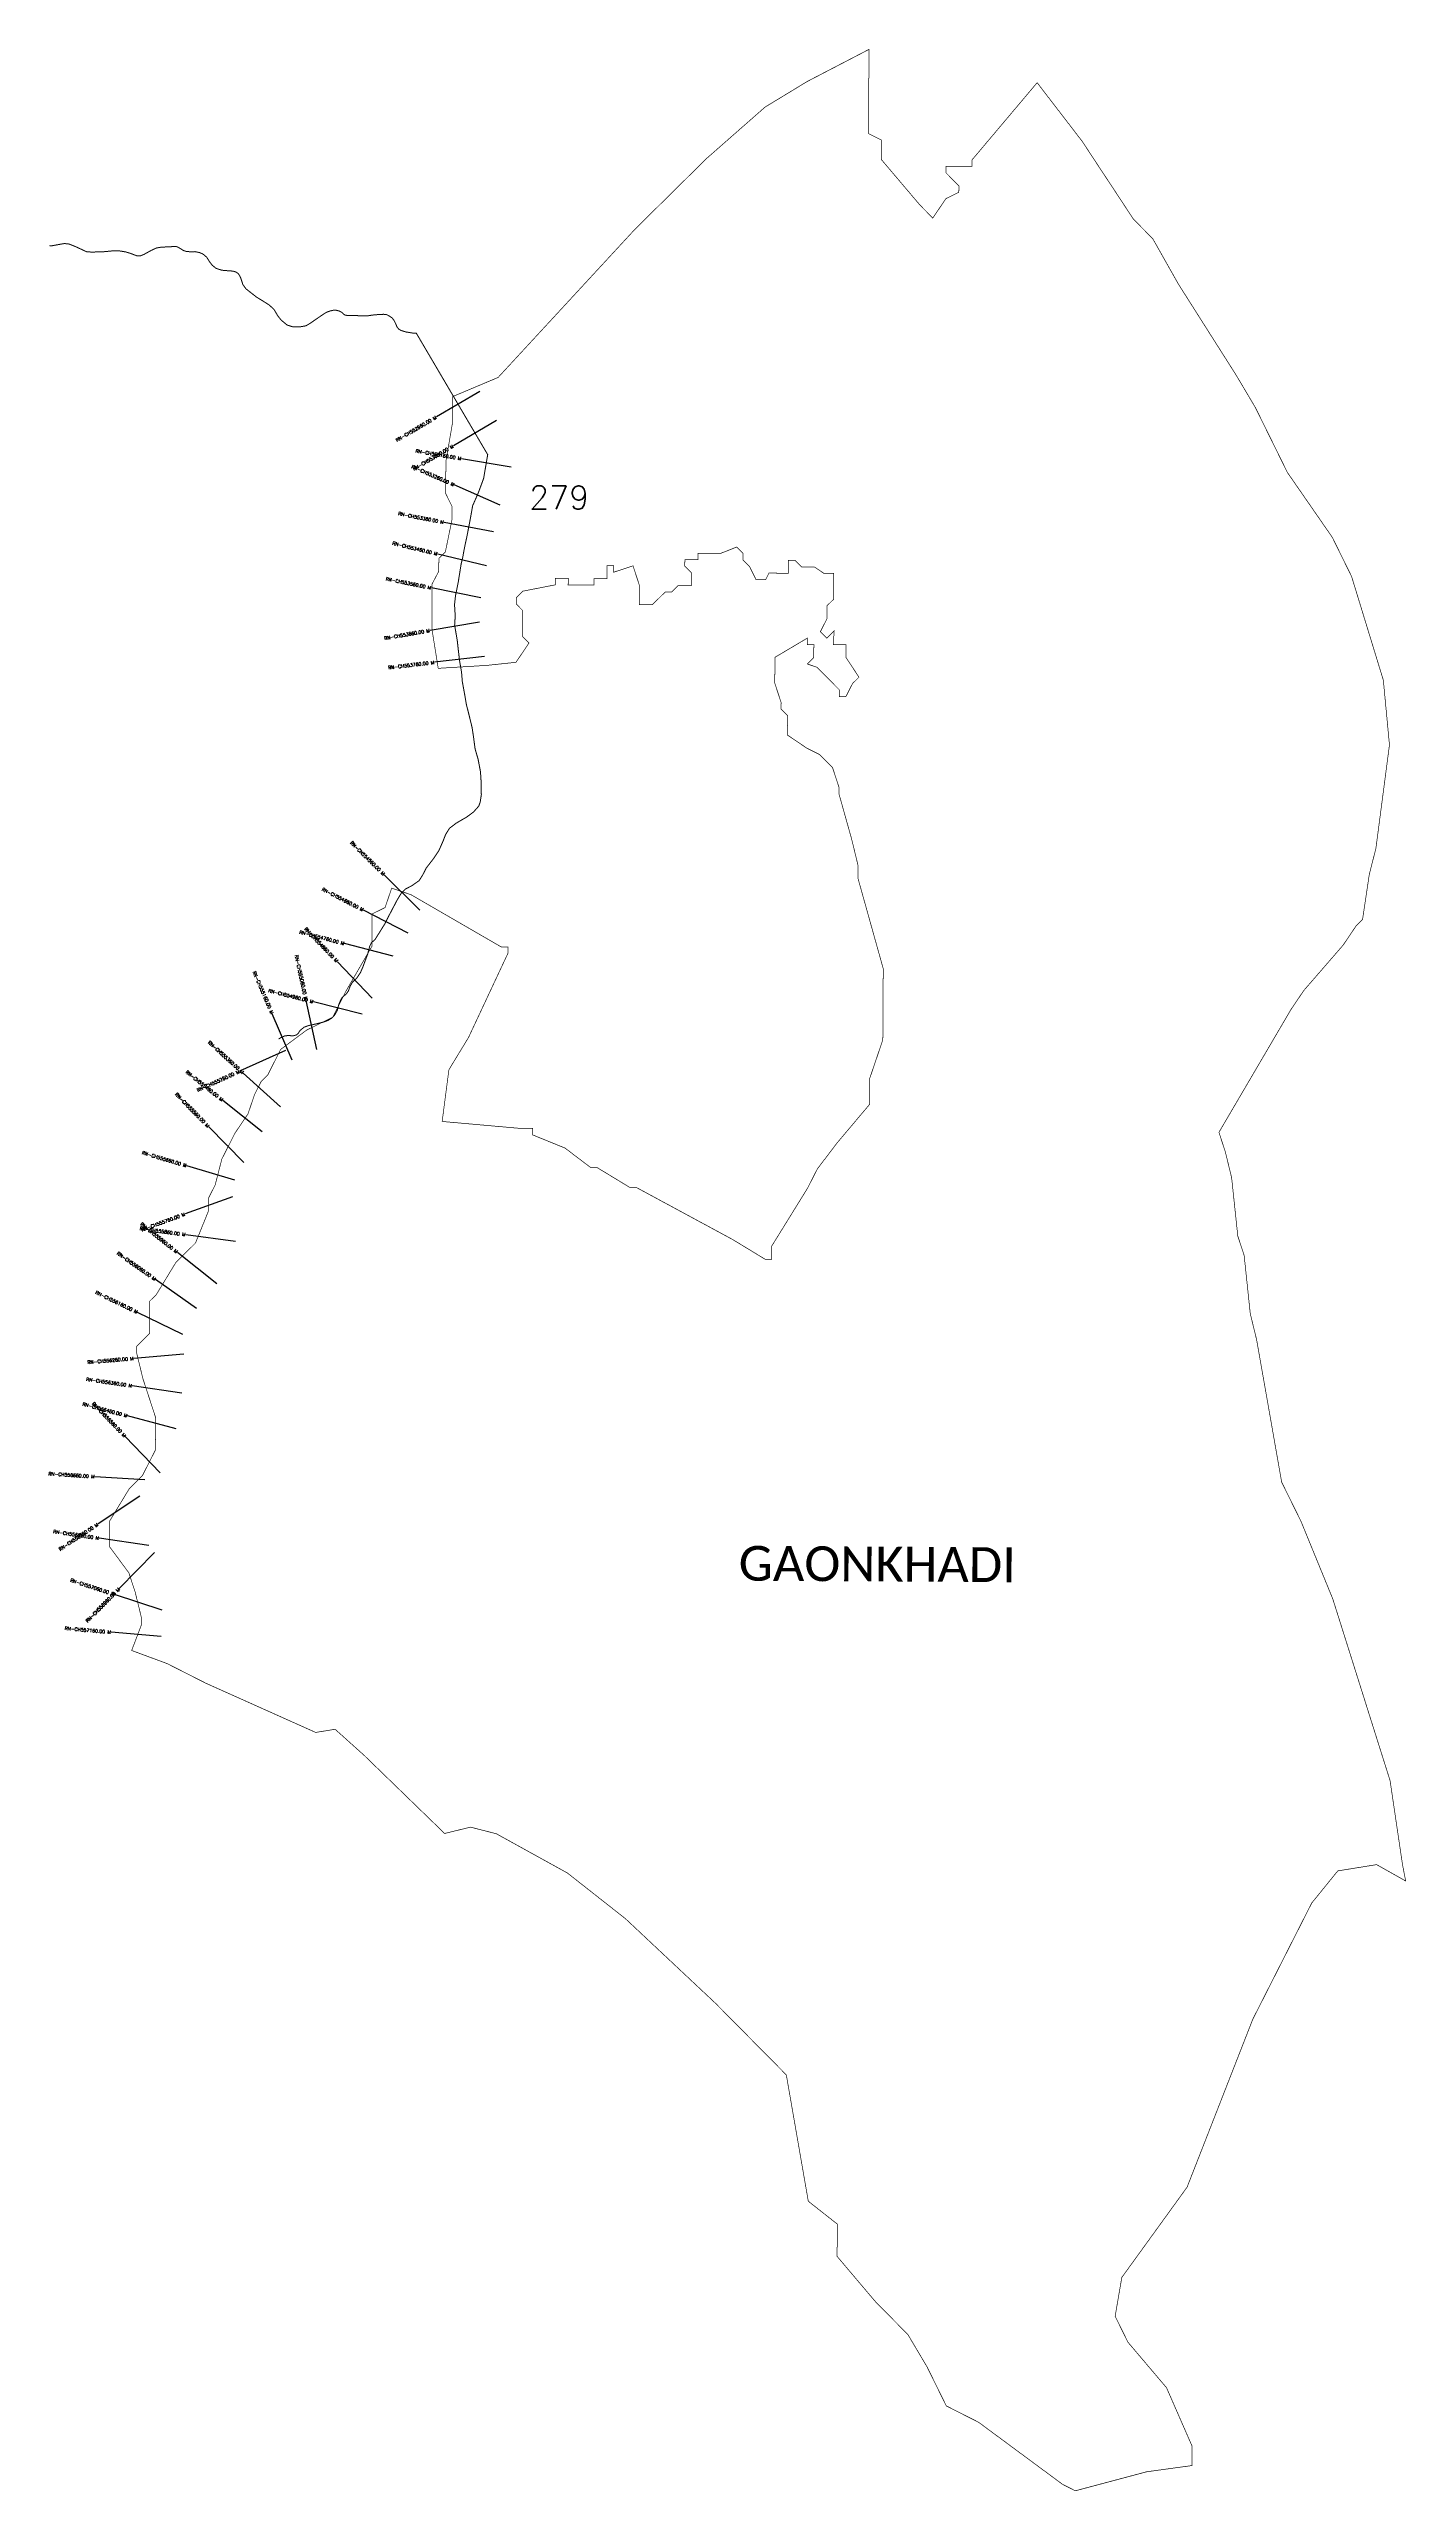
# Model space of a CAD drawing. Header units: metres. Extents: x 319364 to 323418, y 1852518 to 1859814.
import ezdxf
from ezdxf.enums import TextEntityAlignment as Align

# ---------------------------------------------------------------- set-up
doc = ezdxf.new("R2010")
doc.units = ezdxf.units.M
for name, color, linetype in [('CS', 134, 'Continuous'), ('CSMark', 6, 'Continuous'), ('NATURALLY PROTECTED', 3, 'Continuous'), ('VILLAGE NAME', 250, 'Continuous')]:
    doc.layers.add(name, color=color, linetype=linetype)
doc.styles.get("Standard").update_dxf_attribs({"font": 'simplex.shx'})

msp = doc.modelspace()

# ---------------------------------------------------------------- linework, layer by layer
at = {"color": 6, "const_width": 2, "flags": 128}
msp.add_lwpolyline([(320570.7, 1858775.4), (320706.4, 1858832.6), (321114.9, 1859275.1), (321328.8, 1859486.5), (321503.7, 1859640.2), (321629.8, 1859716.8), (321814, 1859812.5), (321812.6, 1859561.1), (321851.2, 1859541.6), (321850.8, 1859483.6), (321966.1, 1859347.6), (322004.5, 1859308.7), (322043.5, 1859366.5), (322082.3, 1859385.6), (322082.4, 1859404.9), (322044, 1859443.8), (322044, 1859463.1), (322121.4, 1859462.7), (322121.5, 1859482.1), (322316.2, 1859713), (322450.5, 1859538.2), (322603.9, 1859305.3), (322661.6, 1859246.9), (322738.2, 1859111.2), (322910.6, 1858839.5), (322968.1, 1858742.5), (323063.7, 1858548.6), (323198, 1858354.5), (323255.3, 1858238.2), (323350.2, 1857928.2), (323368.5, 1857734.8), (323328, 1857425.7), (323308.3, 1857348.4), (323288.1, 1857213.2), (323268.7, 1857194), (323229.7, 1857136.2), (323112.9, 1857001.5), (323073.9, 1856943.7), (322859.2, 1856577.6), (322878.2, 1856519.5), (322897.1, 1856442), (322915.5, 1856267.9), (322934.5, 1856209.8), (322952.8, 1856035.6), (322971.7, 1855958.2), (323046.6, 1855532.4), (323104, 1855416.1), (323199.3, 1855183.5), (323370.3, 1854641.1), (323407.5, 1854389.6), (323416.9, 1854341.2), (323330.2, 1854390), (323214.1, 1854371.3), (323136.2, 1854275.1), (322960.2, 1853928), (322764, 1853426.4), (322569.1, 1853156.9), (322549.2, 1853040.9), (322587.4, 1852963.4), (322702.7, 1852827.4), (322779, 1852652.9), (322778.7, 1852594.9), (322643.2, 1852576.3), (322430.2, 1852519.5), (322391.7, 1852539.1), (322141.4, 1852724.2), (322044.9, 1852773.1), (321987.6, 1852889.4), (321930.1, 1852986.4), (321834, 1853083.6), (321718.8, 1853219.7), (321719.3, 1853316.3), (321632.7, 1853384.5), (321567.1, 1853761.9), (321355.6, 1853975.8), (321086.4, 1854228.7), (320913.2, 1854365), (320701.1, 1854482.2), (320623.9, 1854502), (320546.5, 1854483.1), (320306.1, 1854716.5), (320219.5, 1854794.3), (320161.4, 1854784.9), (319833.6, 1854931.8), (319717.9, 1854990.5), (319611.8, 1855029.7), (319641.2, 1855106.9), (319641.3, 1855126.3), (319622.4, 1855203.7), (319603.4, 1855261.8), (319545.9, 1855339.5), (319546.3, 1855416.8), (319604.8, 1855513.2), (319643.7, 1855551.6), (319682.8, 1855628.7), (319683.4, 1855725.4), (319645.4, 1855841.6), (319626.5, 1855919.1), (319626.6, 1855938.4), (319665.5, 1855976.9), (319666, 1856073.6), (319685.4, 1856092.8), (319744, 1856189.1), (319802.4, 1856246.8), (319841.5, 1856343.3), (319841.8, 1856381.9), (319861.3, 1856420.5), (319881.1, 1856497.7), (319920.2, 1856574.8), (319959.2, 1856632.6), (319978.9, 1856690.5), (319998.4, 1856729.1), (320017.9, 1856748.3), (320056.9, 1856825.4), (320134.6, 1856883), (320212.2, 1856921.2), (320251.3, 1856998.3), (320329.4, 1857133.3), (320330, 1857228), (320330, 1857229.9), (320368.7, 1857249), (320388.4, 1857306.9), (320446.3, 1857287.3), (320716.1, 1857131.1), (320735.4, 1857131), (320735.4, 1857111.9), (320617.9, 1856860.9), (320559.3, 1856764.6), (320539.2, 1856610), (320771, 1856589.4), (320809.7, 1856589.2), (320809.6, 1856569.8), (320906, 1856530.6), (320983.1, 1856472.1), (321002.4, 1856472), (321098.7, 1856413.5), (321118.1, 1856413.4), (321407.2, 1856257.1), (321503.6, 1856198.5), (321522.9, 1856198.4), (321523.1, 1856237.1), (321630.4, 1856410.5), (321659.8, 1856468.3), (321718.2, 1856545.3), (321815.6, 1856660.8), (321816, 1856738.2), (321855.3, 1856853.9), (321856.5, 1857066.6), (321780.7, 1857337.7), (321780.9, 1857376.4), (321762.1, 1857453.8), (321724.1, 1857589.4), (321724.1, 1857609.1), (321705.2, 1857666.9), (321666.8, 1857705.8), (321628.2, 1857725.3), (321570.4, 1857764.3), (321570.8, 1857822.3), (321551.6, 1857841.8), (321551.7, 1857861.1), (321532.6, 1857919.2), (321533.1, 1857996.5), (321630.1, 1858054), (321630, 1858034.7), (321649.3, 1858034.5), (321649.1, 1857995.9), (321629.6, 1857976.7), (321658.6, 1857966.8), (321725.9, 1857898.8), (321725.8, 1857879.4), (321745.1, 1857879.3), (321764.7, 1857917.9), (321784.1, 1857937.1), (321745.7, 1857995.3), (321745.7, 1858034), (321707.3, 1858034.2), (321710, 1858076), (321688.1, 1858053.7), (321668.9, 1858073.1), (321688.4, 1858111.7), (321688.4, 1858150.3), (321708, 1858169.6), (321708, 1858246.9), (321679.5, 1858247.1), (321650.6, 1858266.6), (321612, 1858266.8), (321592.7, 1858286.2), (321573.4, 1858286.2), (321573.2, 1858247.7), (321515.2, 1858248), (321505.4, 1858228.7), (321476.4, 1858228.9), (321457.3, 1858267.7), (321438, 1858287.1), (321438.1, 1858306.4), (321418.9, 1858325.9), (321370.5, 1858306.8), (321302.8, 1858307.2), (321302.8, 1858287.9), (321264, 1858288.1), (321263.9, 1858268.8), (321283.1, 1858249.3), (321282.9, 1858210.7), (321244.3, 1858210.9), (321224.8, 1858191.6), (321205.5, 1858191.7), (321166.6, 1858153.3), (321127.9, 1858153.5), (321128.3, 1858211.5), (321109.2, 1858269.7), (321051.1, 1858250.6), (321051.2, 1858270), (321031.9, 1858270.1), (321031.7, 1858231.4), (320993, 1858231.6), (320992.9, 1858212.3), (320915.5, 1858212.8), (320915.6, 1858232.1), (320877, 1858232.3), (320876.9, 1858213), (320780.1, 1858194.1), (320760.7, 1858174.9), (320760.6, 1858155.6), (320779.8, 1858136.1), (320779.4, 1858058.8), (320798.6, 1858039.4), (320759.6, 1857981.6), (320672.5, 1857972.4), (320527.4, 1857963.6), (320508.8, 1858079.7), (320508.8, 1858215), (320529.1, 1858253.6), (320529.3, 1858292.2), (320548.8, 1858311.5), (320568.6, 1858408), (320568.6, 1858447.2), (320549.8, 1858485.5), (320550.3, 1858582.2), (320570.3, 1858698.1), (320570.7, 1858775.4)], dxfattribs=at)
at = {"layer": 'CS'}
for p, q in [((320651.3, 1858790.6), (320521.9, 1858714.6)), ((320701.9, 1858704.4), (320572.6, 1858628.4)), ((320744.9, 1858564.5), (320597, 1858589.7)), ((320712.9, 1858451.1), (320575.5, 1858511.3)), ((320692.1, 1858370.9), (320544.9, 1858399.5)), ((320671.6, 1858269.5), (320525.9, 1858304.9)), ((320654.2, 1858174), (320507.2, 1858203.7)), ((320650.9, 1858102), (320503.1, 1858076.7)), ((320665.2, 1857999.1), (320516.2, 1857981.6)), ((320472.9, 1857241.5), (320366.2, 1857346.9)), ((320437.9, 1857172.7), (320304.4, 1857241.1)), ((320392.5, 1857103.5), (320247.3, 1857141.3)), ((320330.2, 1856978.6), (320226.4, 1857086.9)), ((320165.2, 1856825.2), (320133.2, 1856971.7)), ((320091, 1856793.3), (320031.9, 1856931.2)), ((320300.6, 1856930.5), (320155.1, 1856967.2)), ((320070.8, 1856821.7), (319934.1, 1856759.9)), ((320056.2, 1856653.8), (319945.1, 1856754.5)), ((320001.3, 1856579.4), (319883.9, 1856672.8)), ((319947, 1856487), (319841.8, 1856593.9)), ((319919.8, 1856434.3), (319776.1, 1856477.4)), ((319912.6, 1856385.2), (319771.7, 1856333.6)), ((319922, 1856251.2), (319773.4, 1856271.7)), ((319865.8, 1856125.2), (319748.3, 1856218.5)), ((319805.9, 1856051.3), (319683.2, 1856137.5)), ((319764.5, 1855973.9), (319629.5, 1856039.5)), ((319767.9, 1855914.9), (319618.5, 1855902.2)), ((319762.1, 1855798.3), (319613.7, 1855820.1)), ((319744.5, 1855691.6), (319599.6, 1855730.4)), ((319696.8, 1855560.8), (319592.7, 1855668.8)), ((319651.5, 1855539.2), (319501.8, 1855548.9)), ((319636.5, 1855490.6), (319511.5, 1855407.6)), ((319663.4, 1855342.9), (319515, 1855364.8)), ((319679.9, 1855322.2), (319574.8, 1855215.2)), ((319703.2, 1855149.8), (319560.8, 1855196.8)), ((319699.8, 1855071.3), (319550.4, 1855084.1))]:
    msp.add_line(p, q, dxfattribs=at)
at = {"layer": 'NATURALLY PROTECTED', "const_width": 3, "flags": 128}
msp.add_lwpolyline([(319366.5, 1859226.6), (319370.1, 1859225.2), (319384.7, 1859227.9), (319410.9, 1859232.6), (319425.1, 1859231), (319445, 1859223), (319476.5, 1859208.3), (319493.5, 1859206.8), (319511.8, 1859207.8), (319531.3, 1859208.3), (319551.3, 1859210.3), (319572.7, 1859211), (319593.5, 1859207.6), (319606.4, 1859203.9), (319621.5, 1859198.1), (319629.1, 1859195.4), (319636.6, 1859195.4), (319648.1, 1859199.8), (319670, 1859212), (319686.4, 1859219.5), (319703, 1859222), (319723, 1859222.5), (319733, 1859223.4), (319739.1, 1859223.9), (319745.8, 1859223.3), (319751.1, 1859221.3), (319760.8, 1859215.3), (319766.7, 1859211.6), (319775.4, 1859208.9), (319788, 1859207.9), (319801.2, 1859208.3), (319815.3, 1859205.3), (319824.7, 1859201.2), (319836.1, 1859191.5), (319844.1, 1859178.6), (319852.2, 1859167.9), (319864.2, 1859158.2), (319881.3, 1859152.8), (319901.4, 1859151.1), (319914.5, 1859150.2), (319924.2, 1859147.2), (319931, 1859142), (319937.6, 1859129.7), (319943.8, 1859110.4), (319953.3, 1859097.1), (319985.1, 1859072.3), (320003.3, 1859061.2), (320022.6, 1859048.9), (320036.7, 1859036.1), (320048.4, 1859016.3), (320058.3, 1859003.9), (320076.1, 1858989.1), (320094.4, 1858983.3), (320112.6, 1858983.3), (320132.4, 1858986.8), (320145.4, 1858994.5), (320163, 1859006.8), (320180.7, 1859018.8), (320193.7, 1859027.3), (320205.1, 1859031.3), (320214.2, 1859033.2), (320222.9, 1859033.2), (320231.8, 1859031), (320239.7, 1859026.7), (320244.2, 1859022.2), (320249.2, 1859018.9), (320254.8, 1859017.8), (320264.7, 1859017.1), (320279.7, 1859017.5), (320301.3, 1859016.3), (320314.9, 1859016.4), (320331.5, 1859018.9), (320350.7, 1859020.6), (320357.4, 1859021), (320364.6, 1859021.1), (320373.4, 1859020.1), (320380.8, 1859016.3), (320389.8, 1859010.5), (320395.4, 1859003), (320400.5, 1858992.9), (320404.7, 1858982.5), (320409.9, 1858976.5), (320416.7, 1858972.8), (320430.9, 1858968.4), (320451.6, 1858965.1), (320461.8, 1858965), (320675.2, 1858601.9), (320663, 1858530.7), (320646.7, 1858486.8), (320630.3, 1858449.5), (320621.5, 1858400.5), (320612.5, 1858354.5), (320608.2, 1858335.2), (320603.8, 1858312.8), (320600.6, 1858294.9), (320595.8, 1858275.1), (320587.4, 1858222.1), (320579, 1858180.5), (320576.1, 1858153.6), (320577.7, 1858127.8), (320577.5, 1858107.4), (320576.4, 1858092.7), (320578.8, 1858078.7), (320584.2, 1858047.4), (320586.9, 1858022.9), (320591.3, 1857985.4), (320597, 1857952.5), (320599.5, 1857923.2), (320606.3, 1857886.1), (320611.6, 1857855.1), (320619.3, 1857825), (320628.7, 1857786.2), (320632.9, 1857758), (320637.5, 1857723.3), (320646.5, 1857692.1), (320653.6, 1857654.9), (320655.6, 1857623.9), (320656.2, 1857586.7), (320652.9, 1857564.5), (320648.5, 1857552.1), (320632.9, 1857534.5), (320612.4, 1857519.3), (320581.4, 1857501.3), (320560.9, 1857485.7), (320549.3, 1857466.8), (320542.3, 1857448.5), (320529.1, 1857418.6), (320512.6, 1857394.2), (320492.1, 1857367.7), (320480.4, 1857345.3), (320470.7, 1857329.8), (320449.2, 1857314.5), (320429.6, 1857304.4), (320416.8, 1857291.4), (320405.1, 1857272.2), (320382.1, 1857228.3), (320367.1, 1857199), (320339, 1857153.9), (320327.9, 1857143.8), (320322.7, 1857133.2), (320316.7, 1857110), (320302.4, 1857071.6), (320295.2, 1857054.7), (320284.4, 1857038.6), (320271.4, 1857026.2), (320264.3, 1857014.1), (320259.3, 1857000.2), (320252.5, 1856990.7), (320240.8, 1856980.7), (320236.2, 1856973.1), (320230.7, 1856960.1), (320226.1, 1856942), (320217.7, 1856927.4), (320210.3, 1856919.4), (320198.6, 1856911.9), (320182.9, 1856906.4), (320165.4, 1856902), (320140.3, 1856896.5), (320126.8, 1856891.6), (320114.9, 1856881.9), (320112.2, 1856878), (320109.3, 1856872.9), (320103.4, 1856868.3), (320093.7, 1856865.7), (320080.1, 1856866.8), (320069.5, 1856865.7), (320057.9, 1856860.8), (320050.8, 1856856.1)], dxfattribs=at)

# ---------------------------------------------------------------- texts
at = {"insert": (320798.7, 1858509.1), "char_height": 70, "attachment_point": 1}
msp.add_mtext_dynamic_manual_height_columns('279', width=995.234, gutter_width=1, heights=[0], dxfattribs=at)
at = {"layer": 'CSMark'}
for s, rotation, p in [('RN-CH552960.00 M', 30.43905, (320521.1, 1858714.1)), ('RN-CH553060.00 M', 30.43905, (320571.7, 1858627.9)), ('RN-CH553160.00 M', 350.31958, (320596, 1858589.9)), ('RN-CH553260.00 M', 336.35599, (320574.6, 1858511.7)), ('RN-CH553360.00 M', 348.99233, (320543.9, 1858399.7)), ('RN-CH553460.00 M', 346.34412, (320524.9, 1858305.1)), ('RN-CH553560.00 M', 348.57935, (320506.2, 1858203.9)), ('RN-CH553660.00 M', 9.71249, (320502.1, 1858076.5)), ('RN-CH553760.00 M', 6.69247, (320515.2, 1857981.5)), ('RN-CH554560.00 M', 315.38746, (320365.4, 1857347.6)), ('RN-CH554660.00 M', 332.84795, (320303.5, 1857241.6)), ('RN-CH554860.00 M', 313.74201, (320225.8, 1857087.7)), ('RN-CH554760.00 M', 345.42411, (320246.4, 1857141.5)), ('RN-CH555160.00 M', 293.18383, (320031.5, 1856932.1)), ('RN-CH555060.00 M', 282.34363, (320132.9, 1856972.7)), ('RN-CH554960.00 M', 345.81963, (320154.2, 1856967.4)), ('RN-CH555360.00 M', 317.78188, (319944.3, 1856755.2)), ('RN-CH555460.00 M', 321.51466, (319883.1, 1856673.4)), ('RN-CH555260.00 M', 24.31641, (319933.2, 1856759.5)), ('RN-CH555560.00 M', 314.55794, (319841.1, 1856594.6)), ('RN-CH555660.00 M', 343.28829, (319775.2, 1856477.7)), ('RN-CH555760.00 M', 20.10896, (319770.8, 1856333.3)), ('RN-CH555860.00 M', 352.15184, (319772.4, 1856271.8)), ('RN-CH555960.00 M', 321.55247, (319747.6, 1856219.1)), ('RN-CH556060.00 M', 324.93925, (319682.3, 1856138.1)), ('RN-CH556160.00 M', 334.07892, (319628.6, 1856039.9)), ('RN-CH556260.00 M', 4.84773, (319617.5, 1855902.1)), ('RN-CH556360.00 M', 351.679, (319612.7, 1855820.2)), ('RN-CH556460.00 M', 345.01721, (319598.6, 1855730.6)), ('RN-CH556560.00 M', 313.97578, (319592, 1855669.5)), ('RN-CH556660.00 M', 356.27998, (319500.8, 1855549)), ('RN-CH556860.00 M', 351.58173, (319514.1, 1855365)), ('RN-CH556760.00 M', 33.59159, (319510.7, 1855407.1)), ('RN-CH557060.00 M', 341.73938, (319559.8, 1855197.1)), ('RN-CH556960.00 M', 45.53803, (319574.1, 1855214.5)), ('RN-CH557160.00 M', 355.07235, (319549.4, 1855084.2))]:
    msp.add_text(s, height=10, rotation=rotation, dxfattribs=at).set_placement(p, align=Align.MIDDLE_RIGHT)
at = {"layer": 'VILLAGE NAME', "insert": (321425.2, 1855342.3), "char_height": 104.042, "attachment_point": 1, "rotation": 359.67619}
msp.add_mtext_dynamic_manual_height_columns('{\\fCalibri|b0|i0|c0|p34;GAONKHADI}', width=1335.183, gutter_width=520.2, heights=[0], dxfattribs=at)

doc.saveas('drawing.dxf')
